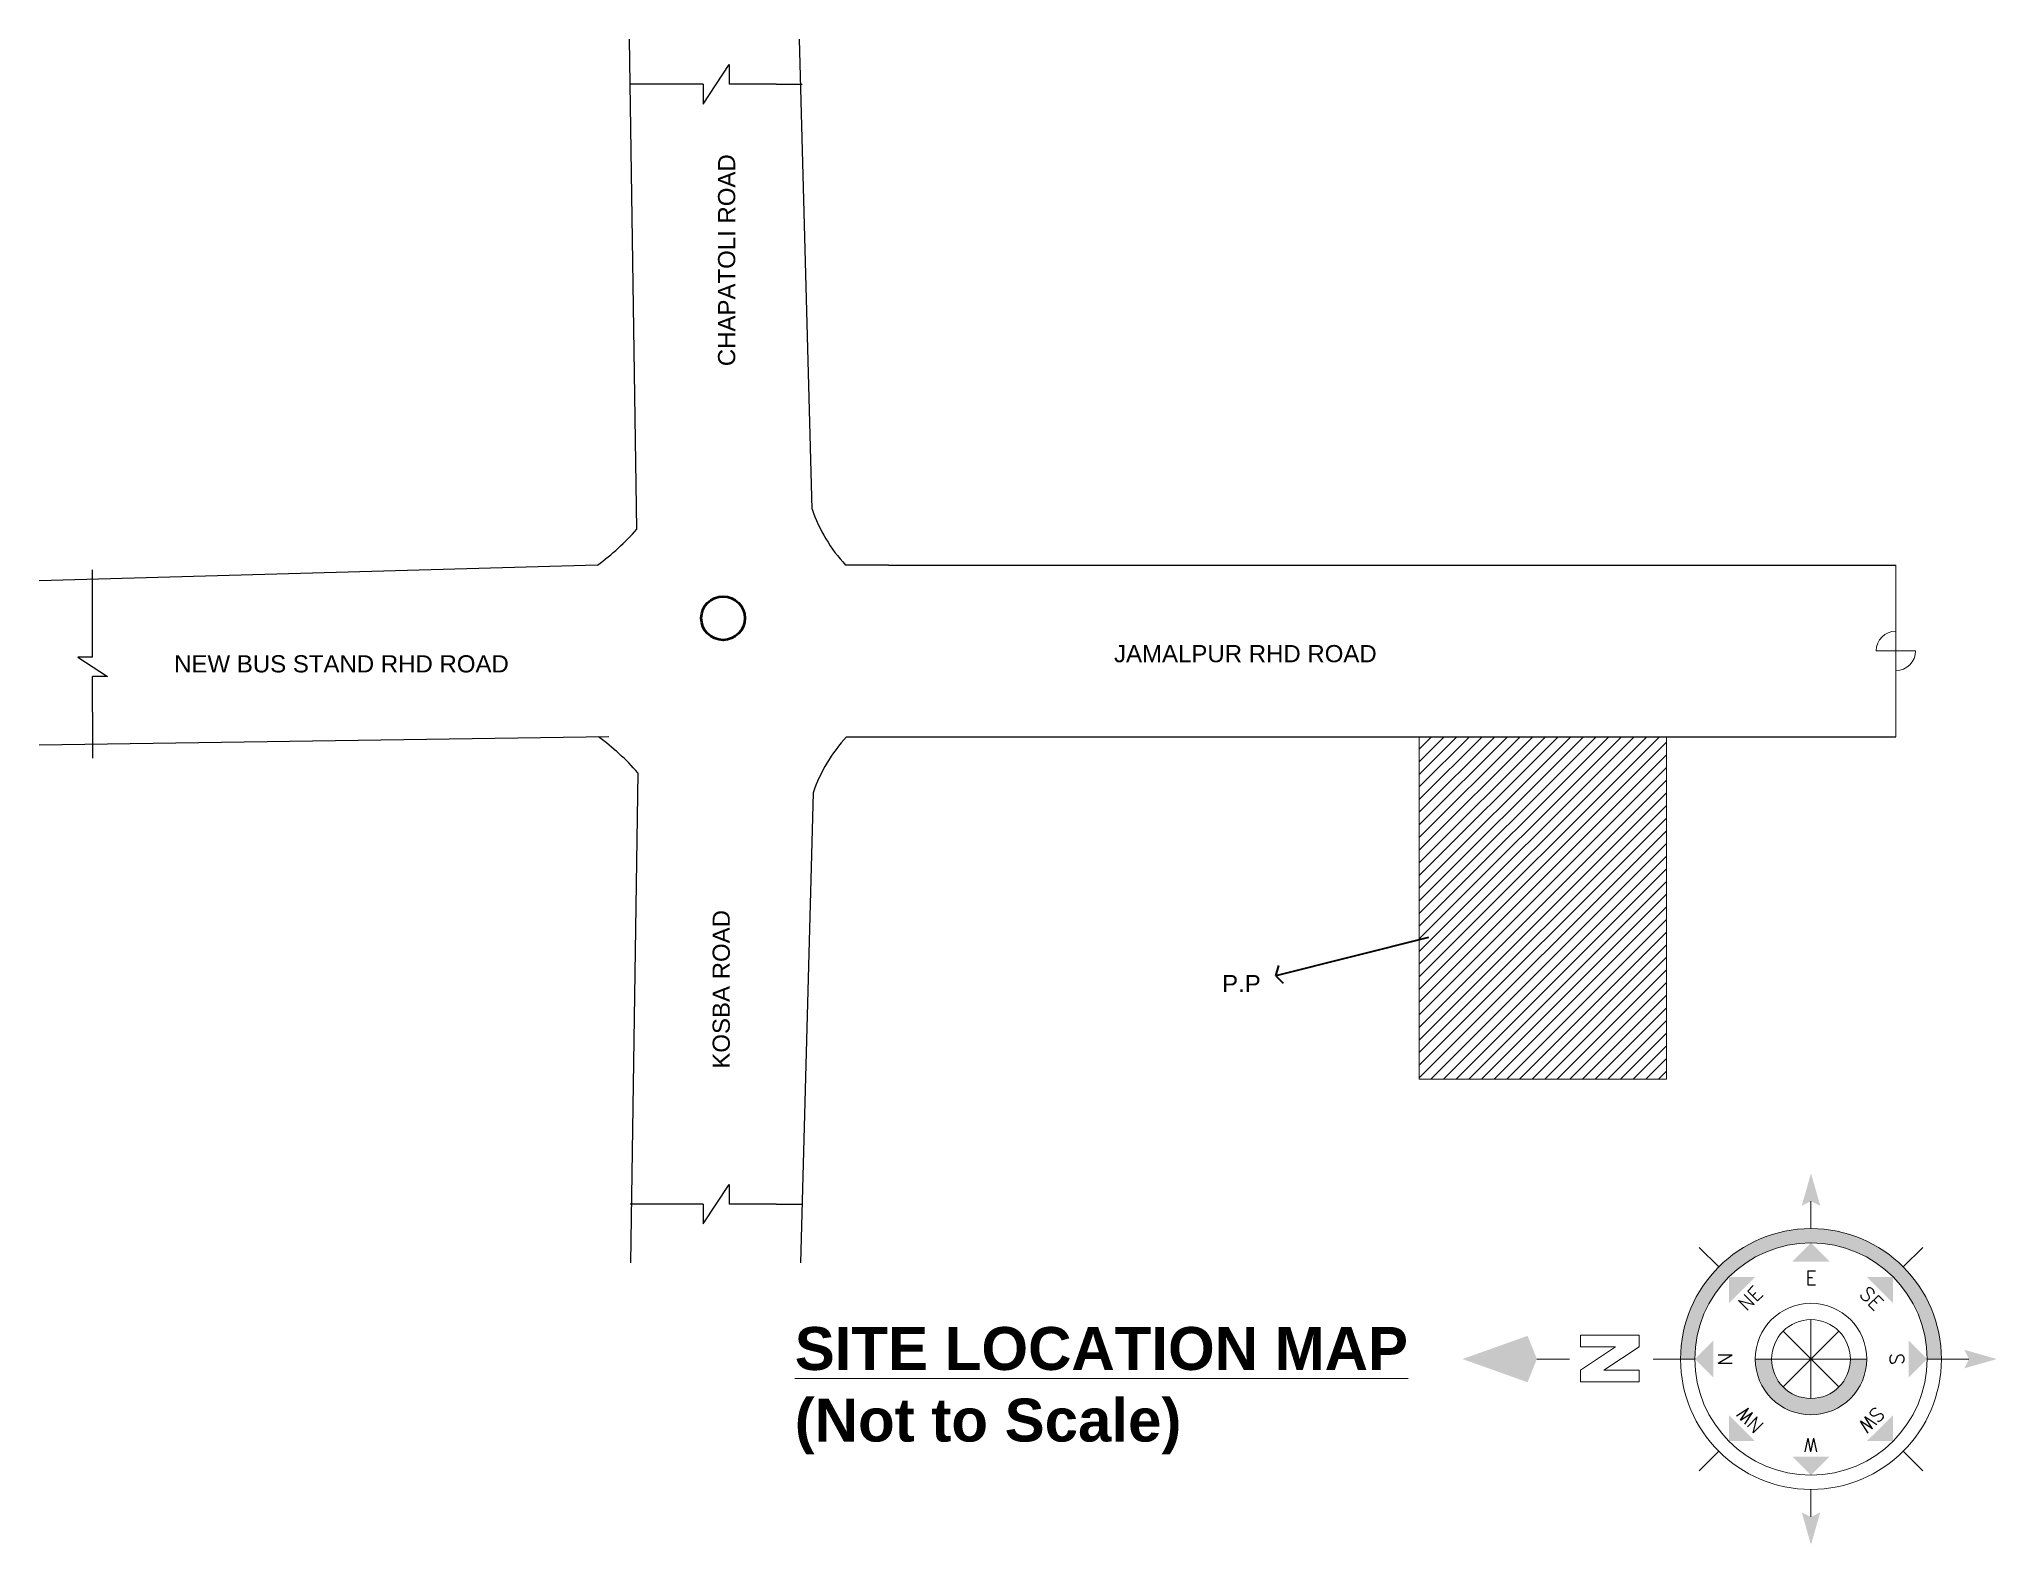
# Model space of a CAD drawing. Header units: inches. Extents: x -4010 to 92088, y -38563 to -1318.
# Drawn here: x 52673 to 54041, y -33873 to -32821 of the extents above; entities that cross this region are included whole.
import ezdxf
from ezdxf.enums import TextEntityAlignment as Align

# ---------------------------------------------------------------- set-up
doc = ezdxf.new("R2010")
doc.units = ezdxf.units.IN
doc.header["$MEASUREMENT"] = 0
for name, color, linetype in [('Brick wall', 3, 'Continuous'), ('concrete OL', 5, 'Continuous'), ('TEX', 7, 'Continuous')]:
    doc.layers.add(name, color=color, linetype=linetype)
for name, color, linetype, lineweight in [('Column', 2, 'Continuous', 50), ('DIM', 7, 'Continuous', 15), ('P-FURNITURE', 6, 'Continuous', 18), ('R0D', 1, 'Continuous', 35), ('STRRUC', 7, 'Continuous', 13)]:
    doc.layers.add(name, color=color, linetype=linetype, lineweight=lineweight)
doc.styles.add('ROMANS', font='romans')
doc.styles.get("Standard").update_dxf_attribs({"font": 'ARIALN.TTF'})

msp = doc.modelspace()

# ---------------------------------------------------------------- texts
at = {"layer": 'STRRUC', "insert": (53200.966, -33765.501), "char_height": 30, "width": 523.67167, "attachment_point": 4}
msp.add_mtext('{\\fArial Rounded MT Bold|b0|i0|c0|p34;\\LSITE LOCATION MAP\\P\\l(Not to Scale)}', dxfattribs=at)
at = {"layer": 'TEX', "char_height": 12, "attachment_point": 5, "rotation": 90}
for s, insert, width in [('{\\fArial|b0|i0|c0|p34;CHAPATOLI ROAD}', (53153.456, -32975.606), 210.04236), ('{\\fArial|b0|i0|c0|p34;KOSBA ROAD}', (53149.676, -33485.039), 136.34343)]:
    msp.add_mtext(s, dxfattribs=dict(at, insert=insert, width=width))
at = {"layer": 'TEX', "char_height": 12, "attachment_point": 5}
for s, insert, width in [('{\\fArial|b0|i0|c0|p34;NEW BUS STAND RHD ROAD}', (52884.375, -33257.688), 267.86481), ('{\\fArial|b0|i0|c0|p34;JAMALPUR RHD ROAD}', (53515.717, -33250.573), 217.71231), ('{\\fArial|b0|i0|c0|p34;P.P}', (53512.956, -33481), 217.71231)]:
    msp.add_mtext(s, dxfattribs=dict(at, insert=insert, width=width))

# ---------------------------------------------------------------- blocks, each defined once
blk = doc.blocks.new('Anno_North_J_Metric')
at = {"linetype": 'ByBlock', "lineweight": -2}
h = blk.add_hatch(color=0, dxfattribs=at)
h.paths.add_polyline_path([(-4.167, 0), (-4.679, 0, 1), (4.679, 0), (4.167, 0, -1)])
h.paths.add_polyline_path([(1.414, 0), (2, 0, 1), (-2, 0), (-1.414, 0, -1)])
at = {"color": 0, "linetype": 'ByBlock', "lineweight": -2}
for p, q in [((0, 4.679), (0, 5.667)), ((-3.308, 3.308), (-4.007, 4.007)), ((3.308, 3.308), (4.007, 4.007)), ((0, 1.414), (0, -1.414)), ((0, -1.414), (0, 1.414)), ((-1, 1), (1, -1)), ((-1, -1), (1, 1)), ((1, -1), (-1, 1)), ((1, 1), (-1, -1)), ((6.169, 0.401), (6.169, 0.821)), ((6.169, 0.821), (8.269, 0.821)), ((8.269, 0.821), (8.269, 0.401)), ((-4.679, 0), (-5.667, 0)), ((-4.679, 0), (-4.167, 0)), ((-1.414, 0), (-2, 0)), ((-1.414, 0), (1.414, 0)), ((1.414, 0), (-1.414, 0)), ((1.414, 0), (2, 0)), ((4.679, 0), (4.167, 0)), ((4.679, 0), (5.667, 0)), ((7.429, 0.401), (6.169, 0.401)), ((6.169, -0.439), (7.429, 0.401)), ((8.269, 0.401), (7.009, -0.439)), ((8.667, 0), (9.833, 0)), ((6.169, -0.859), (6.169, -0.439)), ((7.009, -0.439), (8.269, -0.439)), ((8.269, -0.439), (8.269, -0.859)), ((8.269, -0.859), (6.169, -0.859)), ((-3.308, -3.308), (-4.007, -4.007)), ((3.308, -3.308), (4.007, -4.007)), ((0, -4.679), (0, -5.667))]:
    blk.add_line(p, q, dxfattribs=at)
for radius in [4.679, 4.167, 2, 1.414]:
    blk.add_circle((0, 0), radius, dxfattribs=at)
for points in [[(-0.333, 5.5), (0, 5.667), (0, 6.667)], [(0, 6.667), (0.333, 5.5), (0, 5.667)], [(0, 4.167), (0.667, 3.5), (-0.667, 3.5)], [(-2.946, 2.946), (-2.003, 2.946), (-2.946, 2.003)], [(2.946, 2.946), (2.946, 2.003), (2.003, 2.946)], [(12.5, 0), (10.167, 0.833), (9.833, 0)], [(-6.667, 0), (-5.5, 0.333), (-5.667, 0)], [(-5.5, -0.333), (-5.667, 0), (-6.667, 0)], [(-4.167, 0), (-3.5, 0.667), (-3.5, -0.667)], [(4.167, 0), (3.5, -0.667), (3.5, 0.667)], [(9.833, 0), (10.167, -0.833), (12.5, 0)], [(-2.946, -2.946), (-2.946, -2.003), (-2.003, -2.946)], [(2.946, -2.946), (2.003, -2.946), (2.946, -2.003)], [(0, -4.167), (-0.667, -3.5), (0.667, -3.5)], [(0, -6.667), (-0.333, -5.5), (0, -5.667)], [(0.333, -5.5), (0, -5.667), (0, -6.667)]]:
    blk.add_solid(points, dxfattribs=at)
at = {"color": 0, "linetype": 'ByBlock', "lineweight": -2, "style": 'ROMANS'}
blk.add_text('W', height=0.5, dxfattribs=at).set_placement((0, 2.833), align=Align.CENTER)
for s, rotation, p in [('SW', 45, (-2.003, 2.003)), ('NW', 315, (2.003, 2.003)), ('S', 270, (-3.333, 0)), ('N', 270, (2.833, 0)), ('SE', 135, (-2, -2)), ('NE', 225, (2, -2)), ('E', 180, (0, -2.667))]:
    blk.add_text(s, height=0.5, rotation=rotation, dxfattribs=at).set_placement(p, align=Align.CENTER)
blk = doc.blocks.new('A$C3BA81512')
at = {"layer": 'Brick wall'}
for p, q in [((27.7, 102), (27.7, 156.3)), ((27.7, 102), (0, 102)), ((0, 102), (55.3, 66)), ((27.7, 0), (27.7, 66)), ((55.3, 66), (27.7, 66))]:
    blk.add_line(p, q, dxfattribs=at)
blk = doc.blocks.new('A$C14CB4075')
at = {"layer": 'Brick wall'}
for p, q in [((76.5, 41.5), (49.5, 0)), ((76.5, 20.7), (76.5, 41.5)), ((0, 20.7), (49.5, 20.7)), ((49.5, 0), (49.5, 20.7)), ((76.5, 20.7), (144, 20.7))]:
    blk.add_line(p, q, dxfattribs=at)

# ---------------------------------------------------------------- hatches: boundary and pattern name
at = {"layer": 'P-FURNITURE'}
h = msp.add_hatch(dxfattribs=at)
h.set_pattern_fill('ANSI31', color=256, scale=50, style=0)
h.set_pattern_definition([(45, (76830.452, 15384.9887), (-4.4194174, 4.4194174), [])])
h.paths.add_polyline_path([(53637.196, -33547.767), (53809.868, -33547.767), (53809.868, -33308.562), (53637.196, -33308.562)])

# ---------------------------------------------------------------- linework, layer by layer
for p, q in [((53090.664, -33163.539), (53085.569, -32821.146)), ((53213.076, -33149.558), (53204.301, -32821.146)), ((53063.273, -33188.562), (52673.184, -33199.671)), ((53266.346, -33188.562), (53236.346, -33188.562)), ((53266.346, -33188.562), (53710.649, -33188.562)), ((53710.649, -33188.562), (53970.127, -33188.562)), ((53070.997, -33308.562), (52673.184, -33314.376)), ((53237.11, -33308.562), (53970.127, -33308.562)), ((53848.37, -33308.562), (53970.127, -33308.562)), ((53091.333, -33333.688), (53086.238, -33676.081)), ((53213.746, -33347.67), (53204.97, -33676.081))]:
    msp.add_line(p, q)
for centre, radius, start, end in [((53319.291, -33112.635), 112.449, 199.168724, 222.470876), ((52960.573, -33048.64), 173.567, 306.27769, 318.54814), ((52961.243, -33448.588), 173.567, 41.45186, 53.72231), ((53319.96, -33384.592), 112.449, 137.457861, 160.831276)]:
    msp.add_arc(centre, radius, start, end)
at = {"layer": 'Column'}
msp.add_circle((53150.893, -33225.715), 15.252, dxfattribs=at)
at = {"layer": 'concrete OL'}
for p, q in [((53109.9, -32852.695), (53086.038, -32852.695)), ((53188.038, -32852.695), (53206.038, -32852.695)), ((52710.505, -33219.303), (52710.505, -33192.014)), ((52710.505, -33291.304), (52710.505, -33323.451)), ((53109.926, -33635.152), (53086.064, -33635.152)), ((53188.064, -33635.152), (53206.064, -33635.152))]:
    msp.add_line(p, q, dxfattribs=at)
at = {"layer": 'P-FURNITURE'}
for p, q in [((53970.127, -33188.562), (53970.127, -33308.562)), ((53956.377, -33248.562), (53983.877, -33248.562)), ((53637.196, -33308.562), (53637.196, -33547.767)), ((53809.868, -33547.767), (53809.868, -33308.562)), ((53637.196, -33547.767), (53809.868, -33547.767))]:
    msp.add_line(p, q, dxfattribs=at)
for start, end in [(90, 180), (270, 0)]:
    msp.add_arc((53970.127, -33248.562), 13.75, start, end, dxfattribs=at)
at = {"layer": 'R0D'}
for p, q in [((53643.741, -33448.789), (53536.95, -33475.56)), ((53536.95, -33475.56), (53539.034, -33468.491)), ((53536.951, -33475.56), (53542.12, -33480.813))]:
    msp.add_line(p, q, dxfattribs=at)

# ---------------------------------------------------------------- block references
at = {"xscale": 0.5, "yscale": 0.5, "zscale": 0.5, "rotation": 90}
for p in [(53188.038, -32866.524), (53188.064, -33648.981)]:
    msp.add_blockref('A$C3BA81512', p, dxfattribs=at)
at = {"layer": 'concrete OL', "xscale": 0.5, "yscale": 0.5, "zscale": 0.5, "rotation": 90}
msp.add_blockref('A$C14CB4075', (52720.878, -33291.305), dxfattribs=at)
at = {"layer": 'DIM', "ltscale": 500000, "xscale": 19.47219111089362, "yscale": 19.47219111089362, "zscale": 19.4721911834212, "rotation": 180}
msp.add_blockref('Anno_North_J_Metric', (53910.8, -33743.353), dxfattribs=at)

msp.set_redraw_order([(e.dxf.handle, doc.entitydb.next_handle()) for e in msp.query("TEXT MTEXT ATTDEF DIMENSION ARC_DIMENSION")])  # texts and dimensions are drawn at this point

doc.saveas('drawing.dxf')
